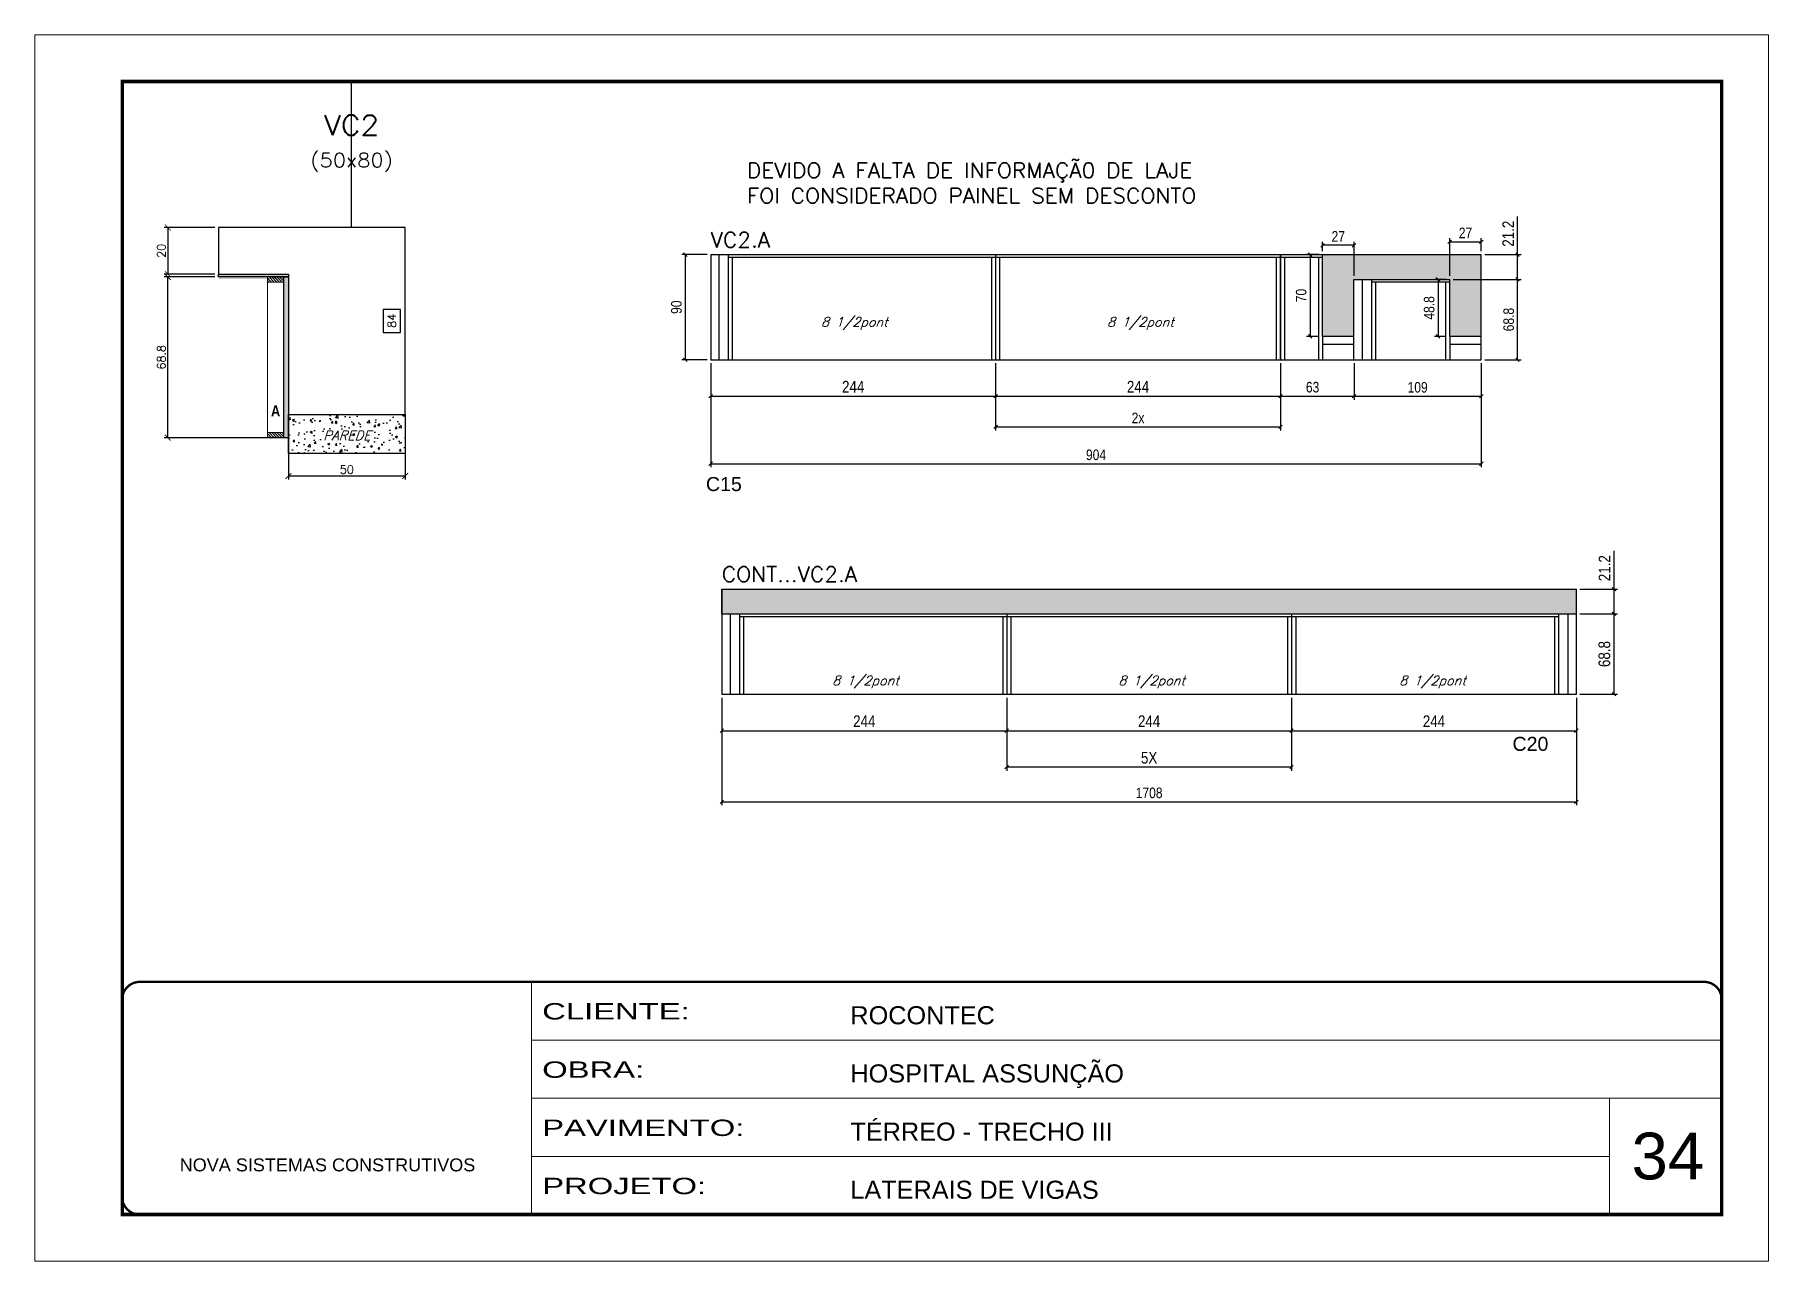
# Model space of a CAD drawing. Extents: x 137137 to 143418, y 10464 to 34486.
# Drawn here: x 138722 to 140207, y 24247 to 25297 of the extents above; entities that cross this region are included whole.
import ezdxf
from ezdxf.enums import TextEntityAlignment as Align

# ---------------------------------------------------------------- set-up
doc = ezdxf.new("R2010")
doc.units = 0
for name, pattern in [('CONTINUO', [0]), ('DASHED', [0.75, 0.5, -0.25]), ('HIDDEN', [0.375, 0.25, -0.125])]:
    doc.linetypes.add(name, pattern=pattern)
for name, color, linetype in [('5', 5, 'Continuous'), ('COTA', 241, 'Continuous'), ('Cota Seção (2x)', 4, 'Continuous'), ('detalhes', 4, 'Continuous'), ('Painéis', 200, 'Continuous'), ('SARR_2.2x7', 40, 'Continuous'), ('SARR_3.5x7', 81, 'Continuous'), ('texto', 7, 'Continuous'), ('Texto de Titulo', 7, 'Continuous'), ('Texto Qtd Sarr', 242, 'Continuous')]:
    doc.layers.add(name, color=color, linetype=linetype)
for name, color, linetype, lineweight in [('CARIMBO', 255, 'Continuous', 9), ('CONCRETO', 251, 'Continuous', 25), ('Escoras', 2, 'Continuous', 25), ('Folhas', 255, 'Continuous', 9), ('Hachura', 251, 'Continuous', 9), ('Madeira', 126, 'Continuous', 18), ('SARRAFO DE PRESSAO', 251, 'DASHED', 9), ('Texto Seção', 7, 'Continuous', 15)]:
    doc.layers.add(name, color=color, linetype=linetype, lineweight=lineweight)
doc.styles.add('ARIAL', font='arial.ttf')
doc.styles.add('COTA TECNICA', font='techl___.ttf', dxfattribs={"height": 10})
doc.styles.add('COTA TECNICA-50', font='techl___.ttf', dxfattribs={"height": 9})
doc.styles.add('REGUA-120', font='ROMANS.shx', dxfattribs={"height": 15})
doc.styles.add('Romans', font='romans.shx')
doc.styles.get("Standard").update_dxf_attribs({"font": 'arial.ttf'})
doc.styles.add('TECNICA', font='techb___.ttf', dxfattribs={"height": 10})
doc.styles.add('Tecnologia', font='')
doc.styles.get('Tecnologia').set_extended_font_data('Forgotten Futurist')
doc.dimstyles.new('COTA PAINEL-50', dxfattribs={"dimtxt": 9, "dimasz": 3, "dimexe": 3, "dimexo": 3, "dimgap": 3, "dimtad": 1, "dimdec": 1, "dimzin": 12, "dimdsep": 46, "dimtxsty": 'COTA TECNICA-50', "dimblk1": 'OBLIQUE', "dimblk2": 'OBLIQUE', "dimsah": 1, "dimcen": 0.9, "dimclrd": 4, "dimclre": 4, "dimclrt": 240, "dimadec": 1, "dimazin": 3, "dimtfac": 1, "dimtdec": 1, "dimtmove": 0, "dimatfit": 3, "dimfxl": 1, "dimtolj": 1, "dimtzin": 12, "dimarcsym": 0})
doc.dimstyles.new('Cota Seção (2x)', dxfattribs={"dimtxt": 7, "dimasz": 5, "dimexe": 3, "dimexo": 3, "dimgap": 2, "dimtad": 3, "dimdec": 1, "dimlfac": 0.5, "dimzin": 12, "dimdsep": 46, "dimtxsty": 'Romans', "dimblk": 'ARCHTICK', "dimcen": 0, "dimclrd": 4, "dimclre": 4, "dimclrt": 1, "dimadec": 1, "dimazin": 3, "dimtfac": 1, "dimtdec": 1, "dimtmove": 0, "dimatfit": 3, "dimldrblk": 'OBLIQUE', "dimfxl": 1, "dimtolj": 1, "dimtzin": 12, "dimarcsym": 0})
doc.dimstyles.new('Cota Seção interna', dxfattribs={"dimtxt": 7, "dimasz": 6, "dimexe": 0.18, "dimexo": 2, "dimgap": -4, "dimtad": 3, "dimdec": 1, "dimlfac": 0.5, "dimzin": 12, "dimdsep": 46, "dimtxsty": 'Romans', "dimblk": 'ARCHTICK', "dimcen": 0.09, "dimse1": 1, "dimse2": 1, "dimsd1": 1, "dimsd2": 1, "dimclrd": 180, "dimclre": 5, "dimclrt": 1, "dimadec": 0, "dimazin": 3, "dimtfac": 1, "dimtdec": 1, "dimtofl": 0, "dimtmove": 0, "dimatfit": 3, "dimldrblk": 'ARCHTICK', "dimfxl": 1, "dimtolj": 1, "dimtzin": 0, "dimarcsym": 0})
doc.dimstyles.new('PAINEL', dxfattribs={"dimtxt": 10, "dimasz": 3, "dimexe": 3, "dimexo": 3, "dimgap": 3, "dimtad": 1, "dimdec": 1, "dimzin": 12, "dimdsep": 46, "dimtxsty": 'COTA TECNICA', "dimblk1": 'OBLIQUE', "dimblk2": 'OBLIQUE', "dimsah": 1, "dimcen": 0.9, "dimclrd": 4, "dimclre": 4, "dimclrt": 240, "dimadec": 1, "dimazin": 3, "dimtfac": 1, "dimtdec": 1, "dimtmove": 0, "dimatfit": 3, "dimfxl": 1, "dimtolj": 1, "dimtzin": 12, "dimarcsym": 0})

msp = doc.modelspace()

# ---------------------------------------------------------------- texts
at = {"layer": '5', "linetype": 'Continuous'}
for s, p in [('C15', (139297.29, 24906.5)), ('C20', (139988.14, 24684.12))]:
    msp.add_text(s, height=12, rotation=359.99996, dxfattribs=at).set_placement(p)
at = {"layer": 'CARIMBO', "style": 'ARIAL'}
msp.add_text('34', height=40, dxfattribs=at).set_placement((140090.15, 24317.32))
at = {"layer": 'detalhes', "style": 'TECNICA'}
msp.add_text('A', height=9.6, dxfattribs=at).set_placement((138924.71, 24970.36))
at = {"layer": 'texto', "color": 2, "char_height": 8, "attachment_point": 5, "style": 'Romans'}
for s, insert in [('{\\Q19;\\C256;8 1/2pont}', (139424.39, 25049.91)), ('{\\Q19;\\C256;8 1/2pont}', (139669.48, 25049.91)), ('{\\Q19;\\C256;PAREDE}', (138989.74, 24954.2)), ('{\\Q19;\\C256;8 1/2pont}', (139433.98, 24743.02)), ('{\\Q19;\\C256;8 1/2pont}', (139679.06, 24743.02)), ('{\\Q19;\\C256;8 1/2pont}', (139919.65, 24743.02))]:
    msp.add_mtext(s, dxfattribs=dict(at, insert=insert))
at = {"layer": 'Texto Seção', "style": 'REGUA-120', "width": 1.05}
for s, p in [('DEVIDO A FALTA DE INFORMAÇÃ0 DE LAJE', (139332.44, 25174.53)), ('FOI CONSIDERADO PAINEL SEM DESCONTO', (139332.44, 25152.82)), ('VC2.A', (139301.36, 25115.1)), ('CONT...VC2.A', (139310.95, 24828.83))]:
    msp.add_text(s, height=13, dxfattribs=at).set_placement(p)

# ---------------------------------------------------------------- blocks, each defined once
blk = doc.blocks.new('9999999999')
at = {"color": 30, "linetype": 'CONTINUO'}
for p, q in [((98564.6, 34230.2), (98564.6, 34429.4)), ((98564.6, 34379.6), (99584, 34379.6)), ((98564.6, 34329.8), (99488, 34329.8)), ((99584, 34329.8), (99488, 34329.8)), ((99488, 34329.8), (99488, 34230.2)), ((98564.6, 34280), (99488, 34280))]:
    blk.add_line(p, q, dxfattribs=at)
at = {"color": 30, "linetype": 'CONTINUO', "const_width": 2}
blk.add_lwpolyline([(99584, 34230.2), (99584, 34414.4, 0.414214), (99569, 34429.4), (98229, 34429.4, 0.414214), (98214, 34414.4), (98214, 34245.2, 0.414214), (98229, 34230.2), (99584, 34230.2)], format="xyb", dxfattribs=at)
at = {"layer": 'Folhas'}
blk.add_lwpolyline([(98139, 34190.2), (99624, 34190.2), (99624, 35240.2), (98139, 35240.2)], close=True, dxfattribs=at)
at = {"layer": 'Folhas', "color": 30, "const_width": 3}
blk.add_lwpolyline([(98214, 34230.2), (99584, 34230.2), (99584, 35200.2), (98214, 35200.2)], close=True, dxfattribs=at)
at = {"color": 7, "linetype": 'Continuous', "ltscale": 5, "style": 'ARIAL'}
for s, height, p in [('ROCONTEC', 15.48, (98837.7, 34393.1)), ('HOSPITAL ASSUNÇÃO', 15.483, (98837.7, 34343.3)), ('TÉRREO - TRECHO III', 15.483, (98837.7, 34293.5)), ('NOVA SISTEMAS CONSTRUTIVOS', 11.059, (98263.2, 34267.2)), ('LATERAIS DE VIGAS', 15.483, (98837.7, 34243.7))]:
    blk.add_text(s, height=height, dxfattribs=at).set_placement(p)
at = {"layer": 'Folhas', "color": 7, "style": 'Tecnologia', "width": 1.5}
for s, p in [('CLIENTE:', (98573.7, 34397.2)), ('OBRA:', (98573.7, 34347.3)), ('PAVIMENTO:', (98573.7, 34297.5)), ('PROJETO:', (98573.7, 34247.7))]:
    blk.add_text(s, height=14, dxfattribs=at).set_placement(p)
blk = doc.blocks.new('_Oblique')
at = {"color": 0, "linetype": 'ByBlock', "lineweight": -2}
blk.add_line((-0.5, -0.5), (0.5, 0.5), dxfattribs=at)
blk = doc.blocks.new('*D5593')
at = {"layer": 'COTA', "color": 4, "linetype": 'ByBlock', "lineweight": -2, "transparency": 16777216}
for p, q in [((139301.4, 25015.9), (139301.4, 24984.7)), ((139545.4, 25015.9), (139545.4, 24984.7)), ((139301.4, 24987.7), (139545.4, 24987.7))]:
    blk.add_line(p, q, dxfattribs=at)
at = {"layer": 'Defpoints', "color": 0, "linetype": 'ByBlock', "transparency": 16777216}
for p in [(139301.4, 25018.9), (139545.4, 25018.9), (139545.4, 24987.7)]:
    blk.add_point(p, dxfattribs=at)
at = {"layer": 'COTA', "color": 4, "linetype": 'ByBlock', "lineweight": -2, "transparency": 16777216, "xscale": 3, "yscale": 3, "zscale": 3, "rotation": 180}
blk.add_blockref('_Oblique', (139301.4, 24987.7), dxfattribs=at)
at = {"layer": 'COTA', "color": 4, "linetype": 'ByBlock', "lineweight": -2, "transparency": 16777216, "xscale": 3, "yscale": 3, "zscale": 3}
blk.add_blockref('_Oblique', (139545.4, 24987.7), dxfattribs=at)
at = {"layer": 'COTA', "color": 240, "linetype": 'ByBlock', "transparency": 16777216, "insert": (139423.4, 24995.8), "char_height": 10, "attachment_point": 5, "style": 'COTA TECNICA'}
blk.add_mtext('\\A1;244', dxfattribs=at)
blk = doc.blocks.new('*D5594')
at = {"layer": 'COTA', "color": 4, "linetype": 'ByBlock', "lineweight": -2, "transparency": 16777216}
for p, q in [((139545.4, 25015.9), (139545.4, 24984.7)), ((139789.4, 25015.9), (139789.4, 24984.7)), ((139545.4, 24987.7), (139789.4, 24987.7))]:
    blk.add_line(p, q, dxfattribs=at)
at = {"layer": 'Defpoints', "color": 0, "linetype": 'ByBlock', "transparency": 16777216}
for p in [(139545.4, 25018.9), (139789.4, 25018.9), (139789.4, 24987.7)]:
    blk.add_point(p, dxfattribs=at)
at = {"layer": 'COTA', "color": 4, "linetype": 'ByBlock', "lineweight": -2, "transparency": 16777216, "xscale": 3, "yscale": 3, "zscale": 3, "rotation": 180}
blk.add_blockref('_Oblique', (139545.4, 24987.7), dxfattribs=at)
at = {"layer": 'COTA', "color": 4, "linetype": 'ByBlock', "lineweight": -2, "transparency": 16777216, "xscale": 3, "yscale": 3, "zscale": 3}
blk.add_blockref('_Oblique', (139789.4, 24987.7), dxfattribs=at)
at = {"layer": 'COTA', "color": 240, "linetype": 'ByBlock', "transparency": 16777216, "insert": (139667.4, 24995.8), "char_height": 10, "attachment_point": 5, "style": 'COTA TECNICA'}
blk.add_mtext('\\A1;244', dxfattribs=at)
blk = doc.blocks.new('*D5595')
at = {"layer": 'Defpoints', "color": 0, "linetype": 'ByBlock', "transparency": 16777216}
for p in [(139789.4, 25018.9), (139852.4, 25018.9), (139852.4, 24987.7)]:
    blk.add_point(p, dxfattribs=at)
at = {"layer": 'Escoras', "color": 4, "linetype": 'ByBlock', "lineweight": -2, "transparency": 16777216}
for p, q in [((139789.4, 25015.9), (139789.4, 24984.7)), ((139852.4, 25015.9), (139852.4, 24984.7)), ((139789.4, 24987.7), (139852.4, 24987.7))]:
    blk.add_line(p, q, dxfattribs=at)
at = {"layer": 'Escoras', "color": 4, "linetype": 'ByBlock', "lineweight": -2, "transparency": 16777216, "xscale": 3, "yscale": 3, "zscale": 3, "rotation": 180}
blk.add_blockref('_Oblique', (139789.4, 24987.7), dxfattribs=at)
at = {"layer": 'Escoras', "color": 4, "linetype": 'ByBlock', "lineweight": -2, "transparency": 16777216, "xscale": 3, "yscale": 3, "zscale": 3}
blk.add_blockref('_Oblique', (139852.4, 24987.7), dxfattribs=at)
at = {"layer": 'Escoras', "color": 240, "linetype": 'ByBlock', "transparency": 16777216, "insert": (139816.9, 24995.4), "char_height": 9, "attachment_point": 5, "style": 'COTA TECNICA-50'}
blk.add_mtext('\\A1;63', dxfattribs=at)
blk = doc.blocks.new('*D5596')
at = {"layer": 'Defpoints', "color": 0, "linetype": 'ByBlock', "transparency": 16777216}
for p in [(139852.4, 25018.9), (139961.4, 25018.9), (139961.4, 24987.7)]:
    blk.add_point(p, dxfattribs=at)
at = {"layer": 'Escoras', "color": 4, "linetype": 'ByBlock', "lineweight": -2, "transparency": 16777216}
for p, q in [((139852.4, 25015.9), (139852.4, 24984.7)), ((139961.4, 25015.9), (139961.4, 24984.7)), ((139852.4, 24987.7), (139961.4, 24987.7))]:
    blk.add_line(p, q, dxfattribs=at)
at = {"layer": 'Escoras', "color": 4, "linetype": 'ByBlock', "lineweight": -2, "transparency": 16777216, "xscale": 3, "yscale": 3, "zscale": 3, "rotation": 180}
blk.add_blockref('_Oblique', (139852.4, 24987.7), dxfattribs=at)
at = {"layer": 'Escoras', "color": 4, "linetype": 'ByBlock', "lineweight": -2, "transparency": 16777216, "xscale": 3, "yscale": 3, "zscale": 3}
blk.add_blockref('_Oblique', (139961.4, 24987.7), dxfattribs=at)
at = {"layer": 'Escoras', "color": 240, "linetype": 'ByBlock', "transparency": 16777216, "insert": (139906.9, 24995.3), "char_height": 9, "attachment_point": 5, "style": 'COTA TECNICA-50'}
blk.add_mtext('\\A1;109', dxfattribs=at)
blk = doc.blocks.new('*D5607')
at = {"layer": 'Defpoints', "color": 0, "linetype": 'ByBlock', "transparency": 16777216}
for p in [(139545.4, 25018.9), (139789.4, 25018.9), (139789.4, 24961.5)]:
    blk.add_point(p, dxfattribs=at)
at = {"layer": 'Escoras', "color": 4, "linetype": 'ByBlock', "lineweight": -2, "transparency": 16777216}
for p, q in [((139545.4, 25015.9), (139545.4, 24958.5)), ((139789.4, 25015.9), (139789.4, 24958.5)), ((139545.4, 24961.5), (139789.4, 24961.5))]:
    blk.add_line(p, q, dxfattribs=at)
at = {"layer": 'Escoras', "color": 4, "linetype": 'ByBlock', "lineweight": -2, "transparency": 16777216, "xscale": 3, "yscale": 3, "zscale": 3, "rotation": 180}
blk.add_blockref('_Oblique', (139545.4, 24961.5), dxfattribs=at)
at = {"layer": 'Escoras', "color": 4, "linetype": 'ByBlock', "lineweight": -2, "transparency": 16777216, "xscale": 3, "yscale": 3, "zscale": 3}
blk.add_blockref('_Oblique', (139789.4, 24961.5), dxfattribs=at)
at = {"layer": 'Escoras', "color": 240, "linetype": 'ByBlock', "transparency": 16777216, "insert": (139667.4, 24969.1), "char_height": 9, "attachment_point": 5, "style": 'COTA TECNICA-50'}
blk.add_mtext('\\A1;2x', dxfattribs=at)
blk = doc.blocks.new('*D5608')
at = {"layer": 'COTA', "color": 4, "linetype": 'ByBlock', "lineweight": -2, "transparency": 16777216}
for p, q in [((139310.9, 24729.6), (139310.9, 24698.4)), ((139554.9, 24729.6), (139554.9, 24698.4)), ((139310.9, 24701.4), (139554.9, 24701.4))]:
    blk.add_line(p, q, dxfattribs=at)
at = {"layer": 'Defpoints', "color": 0, "linetype": 'ByBlock', "transparency": 16777216}
for p in [(139310.9, 24732.6), (139554.9, 24732.6), (139554.9, 24701.4)]:
    blk.add_point(p, dxfattribs=at)
at = {"layer": 'COTA', "color": 4, "linetype": 'ByBlock', "lineweight": -2, "transparency": 16777216, "xscale": 3, "yscale": 3, "zscale": 3, "rotation": 180}
blk.add_blockref('_Oblique', (139310.9, 24701.4), dxfattribs=at)
at = {"layer": 'COTA', "color": 4, "linetype": 'ByBlock', "lineweight": -2, "transparency": 16777216, "xscale": 3, "yscale": 3, "zscale": 3}
blk.add_blockref('_Oblique', (139554.9, 24701.4), dxfattribs=at)
at = {"layer": 'COTA', "color": 240, "linetype": 'ByBlock', "transparency": 16777216, "insert": (139432.9, 24709.5), "char_height": 10, "attachment_point": 5, "style": 'COTA TECNICA'}
blk.add_mtext('\\A1;244', dxfattribs=at)
blk = doc.blocks.new('*D5609')
at = {"layer": 'COTA', "color": 4, "linetype": 'ByBlock', "lineweight": -2, "transparency": 16777216}
for p, q in [((139554.9, 24729.6), (139554.9, 24698.4)), ((139798.9, 24729.6), (139798.9, 24698.4)), ((139554.9, 24701.4), (139798.9, 24701.4))]:
    blk.add_line(p, q, dxfattribs=at)
at = {"layer": 'Defpoints', "color": 0, "linetype": 'ByBlock', "transparency": 16777216}
for p in [(139554.9, 24732.6), (139798.9, 24732.6), (139798.9, 24701.4)]:
    blk.add_point(p, dxfattribs=at)
at = {"layer": 'COTA', "color": 4, "linetype": 'ByBlock', "lineweight": -2, "transparency": 16777216, "xscale": 3, "yscale": 3, "zscale": 3, "rotation": 180}
blk.add_blockref('_Oblique', (139554.9, 24701.4), dxfattribs=at)
at = {"layer": 'COTA', "color": 4, "linetype": 'ByBlock', "lineweight": -2, "transparency": 16777216, "xscale": 3, "yscale": 3, "zscale": 3}
blk.add_blockref('_Oblique', (139798.9, 24701.4), dxfattribs=at)
at = {"layer": 'COTA', "color": 240, "linetype": 'ByBlock', "transparency": 16777216, "insert": (139676.9, 24709.5), "char_height": 10, "attachment_point": 5, "style": 'COTA TECNICA'}
blk.add_mtext('\\A1;244', dxfattribs=at)
blk = doc.blocks.new('*D5610')
at = {"layer": 'COTA', "color": 4, "linetype": 'ByBlock', "lineweight": -2, "transparency": 16777216}
for p, q in [((139798.9, 24729.6), (139798.9, 24698.4)), ((140042.9, 24729.6), (140042.9, 24698.4)), ((139798.9, 24701.4), (140042.9, 24701.4))]:
    blk.add_line(p, q, dxfattribs=at)
at = {"layer": 'Defpoints', "color": 0, "linetype": 'ByBlock', "transparency": 16777216}
for p in [(139798.9, 24732.6), (140042.9, 24732.6), (140042.9, 24701.4)]:
    blk.add_point(p, dxfattribs=at)
at = {"layer": 'COTA', "color": 4, "linetype": 'ByBlock', "lineweight": -2, "transparency": 16777216, "xscale": 3, "yscale": 3, "zscale": 3, "rotation": 180}
blk.add_blockref('_Oblique', (139798.9, 24701.4), dxfattribs=at)
at = {"layer": 'COTA', "color": 4, "linetype": 'ByBlock', "lineweight": -2, "transparency": 16777216, "xscale": 3, "yscale": 3, "zscale": 3}
blk.add_blockref('_Oblique', (140042.9, 24701.4), dxfattribs=at)
at = {"layer": 'COTA', "color": 240, "linetype": 'ByBlock', "transparency": 16777216, "insert": (139920.9, 24709.5), "char_height": 10, "attachment_point": 5, "style": 'COTA TECNICA'}
blk.add_mtext('\\A1;244', dxfattribs=at)
blk = doc.blocks.new('*D5611')
at = {"layer": 'COTA', "color": 4, "linetype": 'ByBlock', "lineweight": -2, "transparency": 16777216}
for p, q in [((139554.9, 24729.6), (139554.9, 24667.1)), ((139798.9, 24729.6), (139798.9, 24667.1)), ((139798.9, 24670.1), (139554.9, 24670.1))]:
    blk.add_line(p, q, dxfattribs=at)
at = {"layer": 'Defpoints', "color": 0, "linetype": 'ByBlock', "transparency": 16777216}
for p in [(139554.9, 24732.6), (139798.9, 24732.6), (139554.9, 24670.1)]:
    blk.add_point(p, dxfattribs=at)
at = {"layer": 'COTA', "color": 4, "linetype": 'ByBlock', "lineweight": -2, "transparency": 16777216, "xscale": 3, "yscale": 3, "zscale": 3, "rotation": 180}
blk.add_blockref('_Oblique', (139554.9, 24670.1), dxfattribs=at)
at = {"layer": 'COTA', "color": 4, "linetype": 'ByBlock', "lineweight": -2, "transparency": 16777216, "xscale": 3, "yscale": 3, "zscale": 3}
blk.add_blockref('_Oblique', (139798.9, 24670.1), dxfattribs=at)
at = {"layer": 'COTA', "color": 240, "linetype": 'ByBlock', "transparency": 16777216, "insert": (139676.9, 24678.2), "char_height": 10, "attachment_point": 5, "style": 'COTA TECNICA'}
blk.add_mtext('\\A1;5X', dxfattribs=at)
blk = doc.blocks.new('*D5612')
at = {"layer": 'COTA', "color": 4, "linetype": 'ByBlock', "lineweight": -2, "transparency": 16777216}
for p, q in [((140045.9, 24801.4), (140078.1, 24801.4)), ((140075.1, 24732.6), (140075.1, 24801.4)), ((140045.9, 24732.6), (140078.1, 24732.6))]:
    blk.add_line(p, q, dxfattribs=at)
at = {"layer": 'Defpoints', "color": 0, "linetype": 'ByBlock', "transparency": 16777216}
for p in [(140042.9, 24801.4), (140075.1, 24801.4), (140042.9, 24732.6)]:
    blk.add_point(p, dxfattribs=at)
at = {"layer": 'COTA', "color": 4, "linetype": 'ByBlock', "lineweight": -2, "transparency": 16777216, "xscale": 3, "yscale": 3, "zscale": 3}
for p, rotation in [((140075.1, 24801.4), 90), ((140075.1, 24732.6), 270)]:
    blk.add_blockref('_Oblique', p, dxfattribs=dict(at, rotation=rotation))
at = {"layer": 'COTA', "color": 240, "linetype": 'ByBlock', "transparency": 16777216, "insert": (140066.9, 24767), "char_height": 10, "attachment_point": 5, "rotation": 90, "style": 'COTA TECNICA'}
blk.add_mtext('\\A1;68.8', dxfattribs=at)
blk = doc.blocks.new('*D5613')
at = {"layer": 'COTA', "color": 4, "linetype": 'ByBlock', "lineweight": -2, "transparency": 16777216}
for p, q in [((140075.1, 24822.6), (140075.1, 24855.4)), ((140045.9, 24822.6), (140078.1, 24822.6)), ((140075.1, 24801.4), (140075.1, 24822.6)), ((140045.9, 24801.4), (140078.1, 24801.4))]:
    blk.add_line(p, q, dxfattribs=at)
at = {"layer": 'Defpoints', "color": 0, "linetype": 'ByBlock', "transparency": 16777216}
for p in [(140042.9, 24822.6), (140075.1, 24822.6), (140042.9, 24801.4)]:
    blk.add_point(p, dxfattribs=at)
at = {"layer": 'COTA', "color": 4, "linetype": 'ByBlock', "lineweight": -2, "transparency": 16777216, "xscale": 3, "yscale": 3, "zscale": 3}
for p, rotation in [((140075.1, 24822.6), 90), ((140075.1, 24801.4), 270)]:
    blk.add_blockref('_Oblique', p, dxfattribs=dict(at, rotation=rotation))
at = {"layer": 'COTA', "color": 240, "linetype": 'ByBlock', "transparency": 16777216, "insert": (140067, 24840.5), "char_height": 10, "attachment_point": 5, "rotation": 90, "style": 'COTA TECNICA'}
blk.add_mtext('\\A1;21.2', dxfattribs=at)
blk = doc.blocks.new('*D5580')
at = {"layer": 'Defpoints', "color": 0, "linetype": 'ByBlock', "transparency": 16777216}
for p in [(139310.9, 24732.6), (140042.9, 24732.6), (140042.9, 24640.5)]:
    blk.add_point(p, dxfattribs=at)
at = {"layer": 'Escoras', "color": 4, "linetype": 'ByBlock', "lineweight": -2, "transparency": 16777216}
for p, q in [((139310.9, 24729.6), (139310.9, 24637.5)), ((140042.9, 24729.6), (140042.9, 24637.5)), ((139310.9, 24640.5), (140042.9, 24640.5))]:
    blk.add_line(p, q, dxfattribs=at)
at = {"layer": 'Escoras', "color": 4, "linetype": 'ByBlock', "lineweight": -2, "transparency": 16777216, "xscale": 3, "yscale": 3, "zscale": 3, "rotation": 180}
blk.add_blockref('_Oblique', (139310.9, 24640.5), dxfattribs=at)
at = {"layer": 'Escoras', "color": 4, "linetype": 'ByBlock', "lineweight": -2, "transparency": 16777216, "xscale": 3, "yscale": 3, "zscale": 3}
blk.add_blockref('_Oblique', (140042.9, 24640.5), dxfattribs=at)
at = {"layer": 'Escoras', "color": 240, "linetype": 'ByBlock', "transparency": 16777216, "insert": (139676.9, 24648.1), "char_height": 9, "attachment_point": 5, "style": 'COTA TECNICA-50'}
blk.add_mtext('\\A1;1708', dxfattribs=at)
blk = doc.blocks.new('*D5614')
at = {"layer": 'Defpoints', "color": 0, "linetype": 'ByBlock', "transparency": 16777216}
for p in [(139301.4, 25018.9), (139961.4, 25018.9), (139961.4, 24929.9)]:
    blk.add_point(p, dxfattribs=at)
at = {"layer": 'Escoras', "color": 4, "linetype": 'ByBlock', "lineweight": -2, "transparency": 16777216}
for p, q in [((139301.4, 25015.9), (139301.4, 24926.9)), ((139961.4, 25015.9), (139961.4, 24926.9)), ((139301.4, 24929.9), (139961.4, 24929.9))]:
    blk.add_line(p, q, dxfattribs=at)
at = {"layer": 'Escoras', "color": 4, "linetype": 'ByBlock', "lineweight": -2, "transparency": 16777216, "xscale": 3, "yscale": 3, "zscale": 3, "rotation": 180}
blk.add_blockref('_Oblique', (139301.4, 24929.9), dxfattribs=at)
at = {"layer": 'Escoras', "color": 4, "linetype": 'ByBlock', "lineweight": -2, "transparency": 16777216, "xscale": 3, "yscale": 3, "zscale": 3}
blk.add_blockref('_Oblique', (139961.4, 24929.9), dxfattribs=at)
at = {"layer": 'Escoras', "color": 240, "linetype": 'ByBlock', "transparency": 16777216, "insert": (139631.4, 24937.5), "char_height": 9, "attachment_point": 5, "style": 'COTA TECNICA-50'}
blk.add_mtext('\\A1;904', dxfattribs=at)
blk = doc.blocks.new('*D5615')
at = {"layer": 'Defpoints', "color": 0, "linetype": 'ByBlock', "transparency": 16777216}
for p in [(139961.4, 25119.9), (139961.4, 25108.9), (139934.4, 25087.7)]:
    blk.add_point(p, dxfattribs=at)
at = {"layer": 'Escoras', "color": 4, "linetype": 'ByBlock', "lineweight": -2, "transparency": 16777216}
for p, q in [((139934.4, 25090.7), (139934.4, 25122.9)), ((139934.4, 25119.9), (139961.4, 25119.9)), ((139961.4, 25111.9), (139961.4, 25122.9))]:
    blk.add_line(p, q, dxfattribs=at)
at = {"layer": 'Escoras', "color": 4, "linetype": 'ByBlock', "lineweight": -2, "transparency": 16777216, "xscale": 3, "yscale": 3, "zscale": 3, "rotation": 180}
blk.add_blockref('_Oblique', (139934.4, 25119.9), dxfattribs=at)
at = {"layer": 'Escoras', "color": 4, "linetype": 'ByBlock', "lineweight": -2, "transparency": 16777216, "xscale": 3, "yscale": 3, "zscale": 3}
blk.add_blockref('_Oblique', (139961.4, 25119.9), dxfattribs=at)
at = {"layer": 'Escoras', "color": 240, "linetype": 'ByBlock', "transparency": 16777216, "insert": (139947.9, 25127.5), "char_height": 9, "attachment_point": 5, "style": 'COTA TECNICA-50'}
blk.add_mtext('\\A1;27', dxfattribs=at)
blk = doc.blocks.new('*D5616')
at = {"layer": 'Defpoints', "color": 0, "linetype": 'ByBlock', "transparency": 16777216}
for p in [(139825.4, 25116.9), (139825.4, 25108.9), (139852.4, 25087.7)]:
    blk.add_point(p, dxfattribs=at)
at = {"layer": 'Escoras', "color": 4, "linetype": 'ByBlock', "lineweight": -2, "transparency": 16777216}
for p, q in [((139825.4, 25111.9), (139825.4, 25119.9)), ((139852.4, 25116.9), (139825.4, 25116.9)), ((139852.4, 25090.7), (139852.4, 25119.9))]:
    blk.add_line(p, q, dxfattribs=at)
at = {"layer": 'Escoras', "color": 4, "linetype": 'ByBlock', "lineweight": -2, "transparency": 16777216, "xscale": 3, "yscale": 3, "zscale": 3, "rotation": 180}
blk.add_blockref('_Oblique', (139825.4, 25116.9), dxfattribs=at)
at = {"layer": 'Escoras', "color": 4, "linetype": 'ByBlock', "lineweight": -2, "transparency": 16777216, "xscale": 3, "yscale": 3, "zscale": 3}
blk.add_blockref('_Oblique', (139852.4, 25116.9), dxfattribs=at)
at = {"layer": 'Escoras', "color": 240, "linetype": 'ByBlock', "transparency": 16777216, "insert": (139838.9, 25124.5), "char_height": 9, "attachment_point": 5, "style": 'COTA TECNICA-50'}
blk.add_mtext('\\A1;27', dxfattribs=at)
blk = doc.blocks.new('*D5581')
at = {"layer": 'Defpoints', "color": 0, "linetype": 'ByBlock', "transparency": 16777216}
for p in [(139934.4, 25087.7), (139992.5, 25087.7), (139961.4, 25018.9)]:
    blk.add_point(p, dxfattribs=at)
at = {"layer": 'Escoras', "color": 4, "linetype": 'ByBlock', "lineweight": -2, "transparency": 16777216}
for p, q in [((139937.4, 25087.7), (139995.5, 25087.7)), ((139992.5, 25018.9), (139992.5, 25087.7)), ((139964.4, 25018.9), (139995.5, 25018.9))]:
    blk.add_line(p, q, dxfattribs=at)
at = {"layer": 'Escoras', "color": 4, "linetype": 'ByBlock', "lineweight": -2, "transparency": 16777216, "xscale": 3, "yscale": 3, "zscale": 3}
for p, rotation in [((139992.5, 25087.7), 90), ((139992.5, 25018.9), 270)]:
    blk.add_blockref('_Oblique', p, dxfattribs=dict(at, rotation=rotation))
at = {"layer": 'Escoras', "color": 240, "linetype": 'ByBlock', "transparency": 16777216, "insert": (139984.9, 25053.3), "char_height": 9, "attachment_point": 5, "rotation": 90, "style": 'COTA TECNICA-50'}
blk.add_mtext('\\A1;68.8', dxfattribs=at)
blk = doc.blocks.new('*D5618')
at = {"layer": 'Defpoints', "color": 0, "linetype": 'ByBlock', "transparency": 16777216}
for p in [(139825.4, 25108.9), (139814.8, 25038.9), (139825.4, 25038.9)]:
    blk.add_point(p, dxfattribs=at)
at = {"layer": 'Escoras', "color": 4, "linetype": 'ByBlock', "lineweight": -2, "transparency": 16777216}
for p, q in [((139822.4, 25108.9), (139811.8, 25108.9)), ((139814.8, 25108.9), (139814.8, 25038.9)), ((139822.4, 25038.9), (139811.8, 25038.9))]:
    blk.add_line(p, q, dxfattribs=at)
at = {"layer": 'Escoras', "color": 4, "linetype": 'ByBlock', "lineweight": -2, "transparency": 16777216, "xscale": 3, "yscale": 3, "zscale": 3}
for p, rotation in [((139814.8, 25108.9), 90), ((139814.8, 25038.9), 270)]:
    blk.add_blockref('_Oblique', p, dxfattribs=dict(at, rotation=rotation))
at = {"layer": 'Escoras', "color": 240, "linetype": 'ByBlock', "transparency": 16777216, "insert": (139807.2, 25073.9), "char_height": 9, "attachment_point": 5, "rotation": 90, "style": 'COTA TECNICA-50'}
blk.add_mtext('\\A1;70', dxfattribs=at)
blk = doc.blocks.new('*D5619')
at = {"layer": 'Defpoints', "color": 0, "linetype": 'ByBlock', "transparency": 16777216}
for p in [(139934.4, 25087.7), (139924.4, 25038.9), (139934.4, 25038.9)]:
    blk.add_point(p, dxfattribs=at)
at = {"layer": 'Escoras', "color": 4, "linetype": 'ByBlock', "lineweight": -2, "transparency": 16777216}
for p, q in [((139931.4, 25087.7), (139921.4, 25087.7)), ((139924.4, 25087.7), (139924.4, 25038.9)), ((139931.4, 25038.9), (139921.4, 25038.9))]:
    blk.add_line(p, q, dxfattribs=at)
at = {"layer": 'Escoras', "color": 4, "linetype": 'ByBlock', "lineweight": -2, "transparency": 16777216, "xscale": 3, "yscale": 3, "zscale": 3}
for p, rotation in [((139924.4, 25087.7), 90), ((139924.4, 25038.9), 270)]:
    blk.add_blockref('_Oblique', p, dxfattribs=dict(at, rotation=rotation))
at = {"layer": 'Escoras', "color": 240, "linetype": 'ByBlock', "transparency": 16777216, "insert": (139916.8, 25063.3), "char_height": 9, "attachment_point": 5, "rotation": 90, "style": 'COTA TECNICA-50'}
blk.add_mtext('\\A1;48.8', dxfattribs=at)
blk = doc.blocks.new('*D5620')
at = {"layer": 'Defpoints', "color": 0, "linetype": 'ByBlock', "transparency": 16777216}
for p in [(139301.4, 25108.9), (139279.6, 25018.9), (139301.4, 25018.9)]:
    blk.add_point(p, dxfattribs=at)
at = {"layer": 'Escoras', "color": 4, "linetype": 'ByBlock', "lineweight": -2, "transparency": 16777216}
for p, q in [((139298.4, 25108.9), (139276.6, 25108.9)), ((139279.6, 25108.9), (139279.6, 25018.9)), ((139298.4, 25018.9), (139276.6, 25018.9))]:
    blk.add_line(p, q, dxfattribs=at)
at = {"layer": 'Escoras', "color": 4, "linetype": 'ByBlock', "lineweight": -2, "transparency": 16777216, "xscale": 3, "yscale": 3, "zscale": 3}
for p, rotation in [((139279.6, 25108.9), 90), ((139279.6, 25018.9), 270)]:
    blk.add_blockref('_Oblique', p, dxfattribs=dict(at, rotation=rotation))
at = {"layer": 'Escoras', "color": 240, "linetype": 'ByBlock', "transparency": 16777216, "insert": (139272, 25063.9), "char_height": 9, "attachment_point": 5, "rotation": 90, "style": 'COTA TECNICA-50'}
blk.add_mtext('\\A1;90', dxfattribs=at)
blk = doc.blocks.new('titulo1')
at = {"layer": 'Defpoints', "color": 252, "linetype": 'HIDDEN', "ltscale": 2}
blk.add_line((0, 0), (0, 125), dxfattribs=at)
at = {"layer": 'Defpoints', "style": 'Romans', "oblique": 15}
blk.add_attdef('FOLHA', text='', height=10, dxfattribs=at).set_placement((0, 15.6), align=Align.MIDDLE_CENTER)
at = {"layer": 'Texto Qtd Sarr', "color": 3, "style": 'Romans', "oblique": 15}
for tag, height, p in [('TITULO', 17, (0, 71.4)), ('SEÇÃO', 12, (0, 41.5))]:
    blk.add_attdef(tag, text='', height=height, dxfattribs=at).set_placement(p, align=Align.MIDDLE_CENTER)
blk = doc.blocks.new('_ArchTick')
at = {"color": 0, "linetype": 'ByBlock', "const_width": 0.15}
blk.add_lwpolyline([(-0.5, -0.5), (0.5, 0.5)], dxfattribs=at)
blk = doc.blocks.new('*D5582')
at = {"layer": 'COTA', "color": 4, "lineweight": -2, "transparency": 16777216}
for p, q in [((138876.7, 25132.2), (138833.3, 25132.2)), ((138836.3, 25132.2), (138836.3, 25092.2)), ((138876.7, 25092.2), (138833.3, 25092.2))]:
    blk.add_line(p, q, dxfattribs=at)
at = {"layer": 'Defpoints', "color": 0, "transparency": 16777216}
for p in [(138879.7, 25132.2), (138836.3, 25092.2), (138879.7, 25092.2)]:
    blk.add_point(p, dxfattribs=at)
at = {"layer": 'COTA', "color": 4, "lineweight": -2, "transparency": 16777216, "xscale": 5, "yscale": 5, "zscale": 5}
for p, rotation in [((138836.3, 25132.2), 90), ((138836.3, 25092.2), 270)]:
    blk.add_blockref('_ArchTick', p, dxfattribs=dict(at, rotation=rotation))
at = {"layer": 'COTA', "color": 1, "transparency": 16777216, "insert": (138830.8, 25112.2), "char_height": 7, "attachment_point": 5, "rotation": 90, "style": 'Romans'}
blk.add_mtext('\\A1;20', dxfattribs=at)
blk = doc.blocks.new('*D5583')
at = {"layer": 'COTA', "color": 4, "lineweight": -2, "transparency": 16777216}
for p, q in [((138876.7, 25089.8), (138833.3, 25089.8)), ((138836.3, 24952.2), (138836.3, 25089.8)), ((138936.7, 24952.2), (138833.3, 24952.2))]:
    blk.add_line(p, q, dxfattribs=at)
at = {"layer": 'Defpoints', "color": 0, "transparency": 16777216}
for p in [(138836.3, 25089.8), (138879.7, 25089.8), (138939.7, 24952.2)]:
    blk.add_point(p, dxfattribs=at)
at = {"layer": 'COTA', "color": 4, "lineweight": -2, "transparency": 16777216, "xscale": 5, "yscale": 5, "zscale": 5}
for p, rotation in [((138836.3, 25089.8), 90), ((138836.3, 24952.2), 270)]:
    blk.add_blockref('_ArchTick', p, dxfattribs=dict(at, rotation=rotation))
at = {"layer": 'COTA', "color": 1, "transparency": 16777216, "insert": (138830.8, 25021), "char_height": 7, "attachment_point": 5, "rotation": 90, "style": 'Romans'}
blk.add_mtext('\\A1;68.8', dxfattribs=at)
blk = doc.blocks.new('*D5584')
at = {"layer": 'COTA', "color": 4, "lineweight": -2, "transparency": 16777216}
for p, q in [((138939.7, 24961.2), (138939.7, 24916.4)), ((139039.7, 24961.2), (139039.7, 24916.4)), ((139039.7, 24919.4), (138939.7, 24919.4))]:
    blk.add_line(p, q, dxfattribs=at)
at = {"layer": 'Defpoints', "color": 0, "transparency": 16777216}
for p in [(138939.7, 24964.2), (139039.7, 24964.2), (138939.7, 24919.4)]:
    blk.add_point(p, dxfattribs=at)
at = {"layer": 'COTA', "color": 4, "lineweight": -2, "transparency": 16777216, "xscale": 5, "yscale": 5, "zscale": 5, "rotation": 180}
blk.add_blockref('_ArchTick', (138939.7, 24919.4), dxfattribs=at)
at = {"layer": 'COTA', "color": 4, "lineweight": -2, "transparency": 16777216, "xscale": 5, "yscale": 5, "zscale": 5}
blk.add_blockref('_ArchTick', (139039.7, 24919.4), dxfattribs=at)
at = {"layer": 'COTA', "color": 1, "transparency": 16777216, "insert": (138989.7, 24924.9), "char_height": 7, "attachment_point": 5, "style": 'Romans'}
blk.add_mtext('\\A1;50', dxfattribs=at)
blk = doc.blocks.new('*D5622')
at = {"layer": 'Cota Seção (2x)', "color": 180, "lineweight": -2, "transparency": 16777216}
for p, q in [((139035.7, 25062), (139020.7, 25062)), ((139020.7, 25062), (139020.7, 25042.3)), ((139035.7, 25042.3), (139035.7, 25062)), ((139020.7, 25042.3), (139035.7, 25042.3))]:
    blk.add_line(p, q, dxfattribs=at)
at = {"layer": 'Defpoints', "color": 0, "transparency": 16777216}
for p in [(139039.7, 25132.2), (139039.7, 24964.2), (139039.7, 24964.2)]:
    blk.add_point(p, dxfattribs=at)
at = {"layer": 'Cota Seção (2x)', "color": 1, "transparency": 16777216, "insert": (139028.2, 25052.2), "char_height": 7, "attachment_point": 5, "rotation": 90, "style": 'Romans'}
blk.add_mtext('\\A1;84', dxfattribs=at)
blk = doc.blocks.new('*D6326')
at = {"layer": 'COTA', "color": 4, "lineweight": -2, "ltscale": 25, "transparency": 16777216}
for p, q in [((139992.5, 25108.9), (139992.5, 25141.6)), ((139964.4, 25108.9), (139995.5, 25108.9)), ((139992.5, 25087.7), (139992.5, 25108.9)), ((139937.4, 25087.7), (139995.5, 25087.7))]:
    blk.add_line(p, q, dxfattribs=at)
at = {"layer": 'Defpoints', "color": 0, "ltscale": 25, "transparency": 16777216}
for p in [(139961.4, 25108.9), (139992.5, 25108.9), (139934.4, 25087.7)]:
    blk.add_point(p, dxfattribs=at)
at = {"layer": 'COTA', "color": 4, "lineweight": -2, "ltscale": 25, "transparency": 16777216, "xscale": 3, "yscale": 3, "zscale": 3}
for p, rotation in [((139992.5, 25108.9), 90), ((139992.5, 25087.7), 270)]:
    blk.add_blockref('_Oblique', p, dxfattribs=dict(at, rotation=rotation))
at = {"layer": 'COTA', "color": 240, "ltscale": 25, "transparency": 16777216, "insert": (139984.5, 25126.8), "char_height": 10, "attachment_point": 5, "rotation": 90, "style": 'COTA TECNICA'}
blk.add_mtext('\\A1;21.2', dxfattribs=at)

# ---------------------------------------------------------------- dimensions: what is measured, and where the dimension line sits
at = {"layer": 'COTA', "ltscale": 25}
dim = msp.add_linear_dim(base=(139992.53, 25108.92), p1=(139934.36, 25087.72), p2=(139961.36, 25108.92), angle=90, dimstyle='PAINEL', dxfattribs=at)
dim.commit()
dim.dimension.update_dxf_attribs({"geometry": '*D6326', "text_midpoint": (139984.47, 25126.78)})
at = {"layer": 'COTA'}
for base, p1, p2, angle, picture, middle in [((138836.34, 25092.18), (138879.71, 25132.18), (138879.71, 25092.18), 90, '*D5582', (138830.84, 25112.18)), ((138836.34, 25089.78), (138939.71, 24952.18), (138879.71, 25089.78), 90, '*D5583', (138830.84, 25020.98)), ((138939.71, 24919.45), (139039.71, 24964.18), (138939.71, 24964.18), 180, '*D5584', (138989.71, 24924.95))]:
    dim = msp.add_linear_dim(base=base, p1=p1, p2=p2, angle=angle, dimstyle='Cota Seção (2x)', dxfattribs=at)
    dim.commit()
    dim.dimension.update_dxf_attribs({"geometry": picture, "text_midpoint": middle})
at = {"layer": 'COTA', "linetype": 'ByBlock'}
for base, p1, p2, picture, middle in [((139545.36, 24987.7), (139301.36, 25018.92), (139545.36, 25018.92), '*D5593', (139423.36, 24995.78)), ((139789.36, 24987.7), (139545.36, 25018.92), (139789.36, 25018.92), '*D5594', (139667.36, 24995.78)), ((139554.95, 24701.43), (139310.95, 24732.65), (139554.95, 24732.65), '*D5608', (139432.95, 24709.51)), ((139798.95, 24701.43), (139554.95, 24732.65), (139798.95, 24732.65), '*D5609', (139676.95, 24709.51)), ((140042.95, 24701.43), (139798.95, 24732.65), (140042.95, 24732.65), '*D5610', (139920.95, 24709.51))]:
    dim = msp.add_linear_dim(base=base, p1=p1, p2=p2, dimstyle='PAINEL', dxfattribs=at)
    dim.commit()
    dim.dimension.update_dxf_attribs({"geometry": picture, "text_midpoint": middle})
for base, p1, p2, picture, middle in [((140075.05, 24822.65), (140042.95, 24801.45), (140042.95, 24822.65), '*D5613', (140066.99, 24840.51)), ((140075.05, 24801.45), (140042.95, 24732.65), (140042.95, 24801.45), '*D5612', (140066.93, 24767.05))]:
    dim = msp.add_linear_dim(base=base, p1=p1, p2=p2, angle=90, dimstyle='PAINEL', dxfattribs=at)
    dim.commit()
    dim.dimension.update_dxf_attribs({"geometry": picture, "text_midpoint": middle})
dim = msp.add_linear_dim(base=(139554.95, 24670.07), p1=(139798.95, 24732.65), p2=(139554.95, 24732.65), text='5X', dimstyle='PAINEL', dxfattribs=at)
dim.commit()
dim.dimension.update_dxf_attribs({"geometry": '*D5611', "text_midpoint": (139676.95, 24678.18)})
at = {"layer": 'Cota Seção (2x)'}
dim = msp.add_linear_dim(base=(139039.71, 24964.18), p1=(139039.71, 25132.18), p2=(139039.71, 24964.18), angle=90, dimstyle='Cota Seção interna', dxfattribs=at)
dim.commit()
dim.dimension.update_dxf_attribs({"geometry": '*D5622', "text_midpoint": (139039.71, 25052.18), "dimtype": 160})
at = {"layer": 'Escoras', "linetype": 'ByBlock'}
for base, p1, p2, picture, middle in [((139825.36, 25116.94), (139852.36, 25087.72), (139825.36, 25108.92), '*D5616', (139838.86, 25124.51)), ((139961.36, 25119.95), (139934.36, 25087.72), (139961.36, 25108.92), '*D5615', (139947.86, 25127.51))]:
    dim = msp.add_linear_dim(base=base, p1=p1, p2=p2, dimstyle='COTA PAINEL-50', override={"dimarcsym": 1}, dxfattribs=at)
    dim.commit()
    dim.dimension.update_dxf_attribs({"geometry": picture, "text_midpoint": middle})
for base, p1, p2, picture, middle in [((139279.65, 25018.92), (139301.36, 25108.92), (139301.36, 25018.92), '*D5620', (139272.03, 25063.92)), ((139814.75, 25038.92), (139825.36, 25108.92), (139825.36, 25038.92), '*D5618', (139807.16, 25073.92)), ((139924.38, 25038.92), (139934.36, 25087.72), (139934.36, 25038.92), '*D5619', (139916.79, 25063.32)), ((139992.53, 25087.72), (139961.36, 25018.92), (139934.36, 25087.72), '*D5581', (139984.92, 25053.32))]:
    dim = msp.add_linear_dim(base=base, p1=p1, p2=p2, angle=90, dimstyle='COTA PAINEL-50', override={"dimarcsym": 1}, dxfattribs=at)
    dim.commit()
    dim.dimension.update_dxf_attribs({"geometry": picture, "text_midpoint": middle})
for p1, p2, distance, text, picture, middle in [((139301.36, 25018.92), (139961.36, 25018.92), -89.04, '904', '*D5614', (139631.36, 24937.5)), ((139545.36, 25018.92), (139789.36, 25018.92), -57.4, '2x', '*D5607', (139667.36, 24969.07)), ((139310.95, 24732.65), (140042.95, 24732.65), -92.14, '1708', '*D5580', (139676.95, 24648.12))]:
    dim = msp.add_aligned_dim(p1=p1, p2=p2, distance=distance, text=text, dimstyle='COTA PAINEL-50', override={"dimarcsym": 1}, dxfattribs=at)
    dim.commit()
    dim.dimension.update_dxf_attribs({"geometry": picture, "text_midpoint": middle})
for base, p1, p2, picture, middle in [((139852.36, 24987.7), (139789.36, 25018.92), (139852.36, 25018.92), '*D5595', (139816.86, 24987.7)), ((139961.36, 24987.7), (139852.36, 25018.92), (139961.36, 25018.92), '*D5596', (139906.86, 24987.7))]:
    dim = msp.add_linear_dim(base=base, p1=p1, p2=p2, angle=0, dimstyle='COTA PAINEL-50', override={"dimarcsym": 1}, dxfattribs=at)
    dim.commit()
    dim.dimension.update_dxf_attribs({"geometry": picture, "text_midpoint": middle, "dimtype": 161})

# ---------------------------------------------------------------- hatches: boundary and pattern name
at = {"layer": 'CONCRETO', "linetype": 'ByBlock'}
h = msp.add_hatch(dxfattribs=at)
h.set_pattern_fill('AR-CONC', color=0, scale=0.1)
h.set_pattern_definition([(50, (2672.012, -3467.897), (18.2184669, -1.5939086), [1.905, -20.955]), (355, (2672.012, -3467.897), (-3.5243421, 19.1056845), [1.524, -16.7640584]), (100.451445, (2673.53, -3468.03), (14.6941247, 17.5117752), [1.619001, -17.8090245]), (46.1842, (2672.012, -3462.817), (27.107904, -4.2042328), [2.8575, -31.4325]), (96.635558, (2674.27, -3463.168), (23.7404134, 24.7426125), [2.4285023, -26.713561]), (351.184151, (2672.012, -3462.817), (23.7404134, 24.7426125), [2.2859967, -25.145973]), (21, (2674.552, -3464.087), (15.1614391, -10.2265198), [1.905, -20.955]), (326, (2674.552, -3464.087), (6.1802028, 18.4187966), [1.524, -16.764]), (71.451445, (2675.816, -3464.94), (21.341642, 8.192277), [1.619001, -17.8089938]), (37.5, (2672.012, -3467.897), (0.30886033, 8.4555039), [0, -16.5608, 0, -17.018, 0, -16.8275]), (7.5, (2672.012, -3467.897), (6.68196625, 10.0180575), [0, -9.7028, 0, -16.1798, 0, -6.4135]), (327.5, (2666.348, -3467.897), (13.55905952, -0.5728744), [0, -6.35, 0, -19.812, 0, -26.289]), (317.5, (2663.808, -3467.897), (14.8129181, 2.5426491), [0, -8.255, 0, -13.1572, 0, -18.669])])
h.paths.add_polyline_path([(138939.71, 24972.18), (138939.71, 24938.81), (139039.71, 24938.81), (139039.71, 24972.18)])
h.paths.add_polyline_path([(138964.19, 24948.31), (139011.23, 24948.31), (139015.29, 24960.09), (138968.24, 24960.09)], flags=24)
at = {"layer": 'COTA', "linetype": 'ByBlock'}
h = msp.add_hatch(dxfattribs=at)
h.set_pattern_fill('AR-CONC', color=256, scale=0.03)
h.set_pattern_definition([(50, (0, -86.9186), (5.46554007, -0.47817257), [0.5715, -6.2865]), (355, (0, -86.9186), (-1.05730264, 5.73170536), [0.4572, -5.02921753]), (100.4514447, (0.4555, -86.9584), (4.40823741, 5.25353256), [0.48570026, -5.34270734]), (46.1842, (0, -85.3946), (8.13237123, -1.26126984), [0.85725, -9.42975]), (96.6355576, (0.678, -85.5), (7.122124, 7.42278374), [0.7285507, -8.01406824]), (351.184151, (0, -85.3946), (7.122124, 7.42278374), [0.685799, -7.54379196]), (21, (0.762, -85.7756), (4.54843174, -3.06795595), [0.5715, -6.2865]), (326, (0.762, -85.7756), (1.85406085, 5.52563898), [0.4572, -5.0292]), (71.451445, (1.141, -86.031), (6.40249258, 2.45768307), [0.48570026, -5.34269813]), (37.5, (0, -86.9186), (0.092658098, 2.536651166), [0, -4.96824, 0, -5.1054, 0, -5.04825]), (7.5, (0, -86.9186), (2.004589875, 3.005417245), [0, -2.91084, 0, -4.85394, 0, -1.92405]), (327.5, (-1.6993, -86.9186), (4.067717855, -0.17186232), [0, -1.905, 0, -5.9436, 0, -7.8867]), (317.5, (-2.4613, -86.9186), (4.44387544, 0.76279473), [0, -2.4765, 0, -3.94716, 0, -5.6007])])
h.paths.add_polyline_path([(139825.36, 25038.92), (139852.36, 25038.92), (139852.36, 25087.72), (139934.36, 25087.72), (139934.36, 25038.92), (139961.36, 25038.92), (139961.36, 25108.92), (139825.36, 25108.92)])
h = msp.add_hatch(dxfattribs=at)
h.set_pattern_fill('AR-CONC', color=256, scale=0.03)
h.set_pattern_definition([(50, (4347.905, -1327.4458), (5.46554007, -0.47817257), [0.5715, -6.2865]), (355, (4347.905, -1327.446), (-1.05730264, 5.73170536), [0.4572, -5.02921753]), (100.4514447, (4348.3604, -1327.4856), (4.40823741, 5.25353256), [0.48570026, -5.34270734]), (46.1842, (4347.905, -1325.922), (8.13237123, -1.26126984), [0.85725, -9.42975]), (96.6355576, (4348.583, -1326.027), (7.122124, 7.42278374), [0.7285507, -8.01406824]), (351.184151, (4347.905, -1325.922), (7.122124, 7.42278374), [0.685799, -7.54379196]), (21, (4348.667, -1326.3028), (4.54843174, -3.06795595), [0.5715, -6.2865]), (326, (4348.667, -1326.303), (1.85406085, 5.52563898), [0.4572, -5.0292]), (71.451445, (4349.046, -1326.5584), (6.40249258, 2.45768307), [0.48570026, -5.34269813]), (37.5, (4347.905, -1327.4458), (0.092658098, 2.536651166), [0, -4.96824, 0, -5.1054, 0, -5.04825]), (7.5, (4347.905, -1327.4458), (2.004589875, 3.005417245), [0, -2.91084, 0, -4.85394, 0, -1.92405]), (327.5, (4346.2057, -1327.4458), (4.067717855, -0.17186232), [0, -1.905, 0, -5.9436, 0, -7.8867]), (317.5, (4345.4437, -1327.4458), (4.44387544, 0.76279473), [0, -2.4765, 0, -3.94716, 0, -5.6007])])
h.paths.add_polyline_path([(139798.95, 24801.45), (140042.95, 24801.45), (140042.95, 24822.65), (139798.95, 24822.65), (139554.95, 24822.65), (139310.95, 24822.65), (139310.95, 24801.45), (139554.95, 24801.45)])
at = {"layer": 'Hachura'}
h = msp.add_hatch(color=256, dxfattribs=at)
h.dxf.hatch_style = 1
h.paths.add_polyline_path([(138879.71, 25088.18), (138879.71, 25092.18), (138939.71, 25092.18), (138939.71, 25088.18)])
h = msp.add_hatch(dxfattribs=at)
h.set_pattern_fill('ANSI31', color=256, scale=0.5, angle=270, style=0)
h.set_pattern_definition([(315, (161958.3293, 16782.1315), (1.12253202, 1.12253202), [])])
h.paths.add_polyline_path([(138935.71, 25085.38), (138935.71, 25089.78), (138921.71, 25089.78), (138921.71, 25085.38)])
h = msp.add_hatch(color=256, dxfattribs=at)
h.dxf.hatch_style = 1
h.paths.add_polyline_path([(138935.71, 25089.78), (138939.71, 25089.78), (138939.71, 24952.18), (138935.71, 24952.18)])
h = msp.add_hatch(dxfattribs=at)
h.set_pattern_fill('ANSI31', color=256, scale=0.5, angle=270, style=0)
h.set_pattern_definition([(315, (161958.3293, 16648.9315), (1.12253202, 1.12253202), [])])
h.paths.add_polyline_path([(138935.71, 24952.18), (138935.71, 24956.58), (138921.71, 24956.58), (138921.71, 24952.18)])

# ---------------------------------------------------------------- linework, layer by layer
at = {"layer": 'CONCRETO'}
msp.add_lwpolyline([(139039.71, 25132.18), (139039.71, 25132.18), (138879.71, 25132.18), (138879.71, 25092.18), (138939.71, 25092.18), (138939.71, 24972.18), (139039.71, 24972.18), (139039.71, 25132.18)], close=True, dxfattribs=at)
at = {"layer": 'CONCRETO', "color": 0, "linetype": 'ByBlock'}
msp.add_lwpolyline([(138939.71, 24972.18), (139039.71, 24972.18), (139039.71, 24938.81), (138939.71, 24938.81)], close=True, dxfattribs=at)
at = {"layer": 'COTA', "linetype": 'ByBlock'}
for p, q in [((139825.36, 25108.92), (139961.36, 25108.92)), ((139961.36, 25038.92), (139961.36, 25108.92)), ((139310.95, 24801.45), (139310.95, 24822.65)), ((139310.95, 24822.65), (139554.95, 24822.65)), ((139310.95, 24822.65), (139310.95, 24801.45)), ((139554.95, 24822.65), (139798.95, 24822.65)), ((139798.95, 24822.65), (140042.95, 24822.65)), ((140042.95, 24801.45), (140042.95, 24822.65))]:
    msp.add_line(p, q, dxfattribs=at)
at = {"layer": 'Madeira'}
for points in [[(138935.71, 25085.38), (138935.71, 25089.78), (138921.71, 25089.78), (138921.71, 25085.38)], [(138935.71, 25089.78), (138921.71, 25089.78), (138921.71, 24952.18), (138935.71, 24952.18)], [(138935.71, 24952.18), (138935.71, 24956.58), (138921.71, 24956.58), (138921.71, 24952.18)]]:
    msp.add_lwpolyline(points, close=True, dxfattribs=at)
at = {"layer": 'Painéis', "linetype": 'ByBlock'}
for p, q in [((139301.36, 25108.92), (139545.36, 25108.92)), ((139301.36, 25108.92), (139301.36, 25018.92)), ((139545.36, 25108.92), (139789.36, 25108.92)), ((139545.36, 25108.92), (139545.36, 25018.92)), ((139789.36, 25108.92), (139825.36, 25108.92)), ((139789.36, 25018.92), (139789.36, 25108.92)), ((139789.36, 25108.92), (139789.36, 25018.92)), ((139825.36, 25038.92), (139825.36, 25108.92)), ((139852.36, 25018.92), (139852.36, 25087.72)), ((139852.36, 25087.72), (139934.36, 25087.72)), ((139934.36, 25038.92), (139934.36, 25087.72)), ((139852.36, 25038.92), (139825.36, 25038.92)), ((139852.36, 25018.92), (139852.36, 25038.92)), ((139961.36, 25038.92), (139934.36, 25038.92)), ((139961.36, 25018.92), (139961.36, 25038.92)), ((139301.36, 25018.92), (139545.36, 25018.92)), ((139545.36, 25018.92), (139789.36, 25018.92)), ((139789.36, 25018.92), (139852.36, 25018.92)), ((139852.36, 25018.92), (139961.36, 25018.92)), ((139310.95, 24801.45), (139554.95, 24801.45)), ((139310.95, 24801.45), (139310.95, 24732.65)), ((139554.95, 24801.45), (139798.95, 24801.45)), ((139554.95, 24801.45), (139554.95, 24732.65)), ((139798.95, 24801.45), (140042.95, 24801.45)), ((139798.95, 24801.45), (139798.95, 24732.65)), ((140042.95, 24732.65), (140042.95, 24801.45)), ((139310.95, 24732.65), (139554.95, 24732.65)), ((139554.95, 24732.65), (139798.95, 24732.65)), ((139798.95, 24732.65), (140042.95, 24732.65))]:
    msp.add_line(p, q, dxfattribs=at)
at = {"layer": 'Painéis'}
for points in [[(138879.71, 25089.78), (138879.71, 25092.18), (138939.71, 25092.18), (138939.71, 25089.78)], [(138935.71, 25089.78), (138939.71, 25089.78), (138939.71, 24952.18), (138935.71, 24952.18)]]:
    msp.add_lwpolyline(points, close=True, dxfattribs=at)
at = {"layer": 'SARR_2.2x7', "linetype": 'Continuous'}
for p, q in [((139308.36, 25108.92), (139308.36, 25018.92)), ((139316.36, 25106.72), (139545.36, 25106.72)), ((139545.36, 25106.72), (139789.36, 25106.72)), ((139789.36, 25106.72), (139789.36, 25106.72)), ((139789.36, 25106.72), (139825.36, 25106.72)), ((139859.36, 25087.72), (139859.36, 25018.92)), ((139867.36, 25085.52), (139934.36, 25085.52)), ((139852.36, 25031.92), (139825.36, 25031.92)), ((139961.36, 25031.92), (139934.36, 25031.92)), ((139317.95, 24801.45), (139317.95, 24732.65)), ((140035.95, 24732.65), (140035.95, 24801.45)), ((139325.95, 24799.25), (139554.95, 24799.25)), ((139554.95, 24799.25), (139798.95, 24799.25)), ((139798.95, 24799.25), (139798.95, 24799.25)), ((139798.95, 24799.25), (140027.95, 24799.25))]:
    msp.add_line(p, q, dxfattribs=at)
at = {"layer": 'SARR_3.5x7'}
for p, q in [((139316.36, 25108.92), (139316.36, 25018.92)), ((139319.86, 25106.72), (139319.86, 25018.92)), ((139541.86, 25106.72), (139541.86, 25018.92)), ((139548.86, 25106.72), (139548.86, 25018.92)), ((139785.86, 25106.72), (139785.86, 25018.92)), ((139792.86, 25106.72), (139792.86, 25018.92)), ((139821.86, 25106.72), (139821.86, 25018.92)), ((139867.36, 25087.72), (139867.36, 25018.92)), ((139870.86, 25085.52), (139870.86, 25018.92)), ((139930.86, 25085.52), (139930.86, 25018.92)), ((139825.36, 25038.92), (139825.36, 25018.92)), ((139934.36, 25038.92), (139934.36, 25018.92)), ((139325.95, 24801.45), (139325.95, 24732.65)), ((140027.95, 24732.65), (140027.95, 24801.45)), ((139329.45, 24799.25), (139329.45, 24732.65)), ((139551.45, 24799.25), (139551.45, 24732.65)), ((139558.45, 24799.25), (139558.45, 24732.65)), ((139795.45, 24799.25), (139795.45, 24732.65)), ((139802.45, 24799.25), (139802.45, 24732.65)), ((140024.45, 24732.65), (140024.45, 24799.25))]:
    msp.add_line(p, q, dxfattribs=at)

# ---------------------------------------------------------------- block references
at = {"layer": 'SARRAFO DE PRESSAO', "color": 6, "linetype": 'ByBlock'}
msp.add_blockref('9999999999', (40583.31, -9943.03), dxfattribs=at)
at = {"layer": 'Texto Seção'}
ref = msp.add_blockref('titulo1', (138993.76, 25132.18), dxfattribs=at)
ref.add_attrib('TITULO', 'VC2', dxfattribs={"layer": 'Texto de Titulo', "color": 7, "height": 17, "style": 'Romans', "width": 1.1}).set_placement((138993.76, 25219.68), align=Align.MIDDLE_CENTER)
ref.add_attrib('SEÇÃO', '(50x80)', dxfattribs={"layer": 'Texto de Titulo', "color": 7, "height": 12, "style": 'Romans', "width": 1.1}).set_placement((138993.76, 25189.68), align=Align.MIDDLE_CENTER)

msp.set_redraw_order([(e.dxf.handle, doc.entitydb.next_handle()) for e in msp.query("TEXT MTEXT ATTDEF DIMENSION ARC_DIMENSION")])  # texts and dimensions are drawn at this point

doc.saveas('drawing.dxf')
